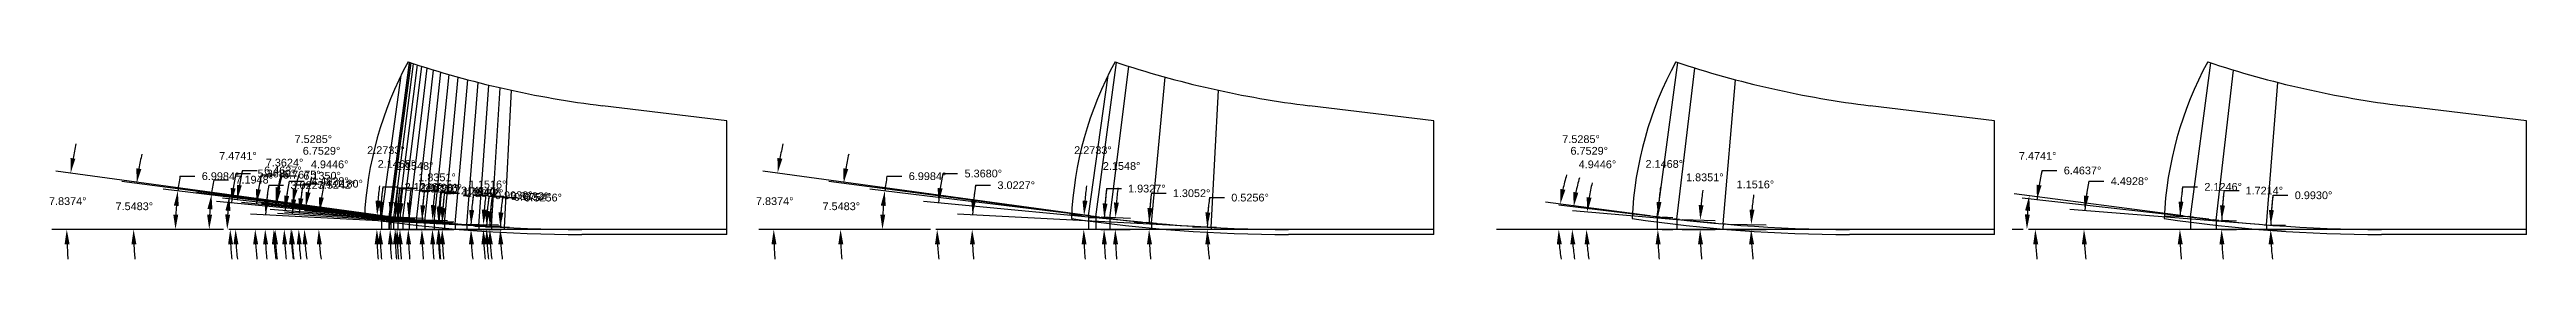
# Model space of a CAD drawing. Header units: inches. Extents: x 113.3 to 164.8, y -27 to 25.4.
# Drawn here: x 120.32 to 150.2, y -22.79 to -20.4 of the extents above; entities that cross this region are included whole.
import ezdxf

# ---------------------------------------------------------------- set-up
doc = ezdxf.new("R2010")
doc.units = ezdxf.units.IN
doc.header["$MEASUREMENT"] = 0
doc.header["$PDMODE"] = 35
doc.layers.get('Defpoints').update_dxf_attribs({"color": 10})
for name, color, linetype, true_color in [('Blade_1', 30, 'Continuous', 0xff7f00), ('Blade_2', 7, 'Continuous', 0xcccc00), ('Blade_3', 7, 'Continuous', 0x00cc00), ('Blade_4', 7, 'Continuous', 0x00cccc), ('Blade_5', 7, 'Continuous', 0x0066cc)]:
    doc.layers.add(name, color=color, linetype=linetype, true_color=true_color)
doc.styles.get("Standard").update_dxf_attribs({"font": 'arial.ttf'})
doc.dimstyles.get("Standard").update_dxf_attribs({"dimtxt": 0.09375, "dimasz": 0.18, "dimexe": 0.18, "dimexo": 0.0625, "dimgap": 0.09, "dimtad": 0, "dimtih": 1, "dimtoh": 1, "dimdec": 4, "dimzin": 0, "dimdsep": 46, "dimtxsty": 'Standard', "dimcen": 0.09, "dimadec": 4, "dimazin": 0, "dimtfac": 1, "dimtdec": 4, "dimtofl": 0, "dimtmove": 0, "dimatfit": 3, "dimfxl": 1, "dimtolj": 1, "dimtzin": 0, "dimarcsym": 0})

msp = doc.modelspace()

# ---------------------------------------------------------------- blocks, each defined once
blk = doc.blocks.new('*D224')
at = {"layer": 'Blade_1', "color": 0, "lineweight": -2, "transparency": 16777216}
for p, q in [((122.965, -21.893), (123.145, -21.893)), ((125.682, -22.396), (122.747, -22.241))]:
    blk.add_line(p, q, dxfattribs=at)
for start, end in [(170.8189, 176.9773), (170.8211, 173.8992), (183.0781, 186.1562)]:
    blk.add_arc((126.273, -22.427), 3.351, start, end, dxfattribs=at)
at = {"layer": 'Blade_1', "color": 0, "transparency": 16777216}
for points in [[(122.971, -22.074), (122.911, -22.069), (122.926, -22.251)], [(122.897, -22.608), (122.957, -22.606), (122.922, -22.427)]]:
    blk.add_solid(points, dxfattribs=at)
at = {"layer": 'Defpoints', "color": 0, "transparency": 16777216}
for p in [(122.922, -22.368), (125.744, -22.399), (125.869, -22.406), (122.483, -22.427), (128.489, -22.427)]:
    blk.add_point(p, dxfattribs=at)
at = {"layer": 'Blade_1', "color": 0, "transparency": 16777216, "insert": (123.454, -21.893), "char_height": 0.09375, "attachment_point": 5}
blk.add_mtext('\\A1;3.0227°', dxfattribs=at)
blk = doc.blocks.new('*D225')
at = {"layer": 'Blade_1', "color": 0, "lineweight": -2, "transparency": 16777216}
for p, q in [((125.785, -22.043), (125.965, -22.043)), ((125.744, -22.402), (125.578, -22.401)), ((125.744, -22.427), (125.578, -22.427))]:
    blk.add_line(p, q, dxfattribs=at)
for start, end in [(171.9173, 179.4744), (171.9214, 175.6979), (183.7765, 187.553)]:
    blk.add_arc((128.489, -22.427), 2.731, start, end, dxfattribs=at)
at = {"layer": 'Blade_1', "color": 0, "transparency": 16777216}
for points in [[(125.796, -22.224), (125.736, -22.221), (125.758, -22.402)], [(125.734, -22.608), (125.794, -22.606), (125.758, -22.427)]]:
    blk.add_solid(points, dxfattribs=at)
at = {"layer": 'Defpoints', "color": 0, "transparency": 16777216}
for p in [(125.807, -22.403), (125.758, -22.419), (125.807, -22.427), (128.489, -22.427)]:
    blk.add_point(p, dxfattribs=at)
at = {"layer": 'Blade_1', "color": 0, "transparency": 16777216, "insert": (126.275, -22.043), "char_height": 0.09375, "attachment_point": 5}
blk.add_mtext('\\A1;0.5256°', dxfattribs=at)
blk = doc.blocks.new('*D230')
at = {"layer": 'Blade_1', "color": 0, "lineweight": -2, "transparency": 16777216}
for p, q in [((125.084, -21.99), (125.264, -21.99)), ((125.022, -22.348), (124.877, -22.345)), ((125.021, -22.427), (124.877, -22.427))]:
    blk.add_line(p, q, dxfattribs=at)
for start, end in [(172.6836, 178.6948), (172.6857, 175.6903), (183.0046, 186.0092)]:
    blk.add_arc((128.489, -22.427), 3.433, start, end, dxfattribs=at)
at = {"layer": 'Blade_1', "color": 0, "transparency": 16777216}
for points in [[(125.096, -22.171), (125.036, -22.168), (125.057, -22.349)], [(125.031, -22.608), (125.091, -22.606), (125.057, -22.427)]]:
    blk.add_solid(points, dxfattribs=at)
at = {"layer": 'Defpoints', "color": 0, "transparency": 16777216}
for p in [(125.057, -22.401), (125.085, -22.35), (125.084, -22.427), (128.489, -22.427)]:
    blk.add_point(p, dxfattribs=at)
at = {"layer": 'Blade_1', "color": 0, "transparency": 16777216, "insert": (125.569, -21.99), "char_height": 0.09375, "attachment_point": 5}
blk.add_mtext('\\A1;1.3052°', dxfattribs=at)
blk = doc.blocks.new('*D231')
at = {"layer": 'Blade_1', "color": 0, "lineweight": -2, "transparency": 16777216}
for p, q in [((122.567, -21.752), (122.747, -21.752)), ((124.96, -22.338), (122.336, -22.091))]:
    blk.add_line(p, q, dxfattribs=at)
for start, end in [(168.581, 174.632), (168.5831, 171.6076), (183.0245, 186.049)]:
    blk.add_arc((125.91, -22.427), 3.41, start, end, dxfattribs=at)
at = {"layer": 'Blade_1', "color": 0, "transparency": 16777216}
for points in [[(122.566, -21.933), (122.507, -21.926), (122.515, -22.108)], [(122.475, -22.608), (122.535, -22.606), (122.5, -22.427)]]:
    blk.add_solid(points, dxfattribs=at)
at = {"layer": 'Defpoints', "color": 0, "transparency": 16777216}
for p in [(122.502, -22.321), (125.023, -22.344), (125.147, -22.356), (122.483, -22.427), (128.489, -22.427)]:
    blk.add_point(p, dxfattribs=at)
at = {"layer": 'Blade_1', "color": 0, "transparency": 16777216, "insert": (123.057, -21.752), "char_height": 0.09375, "attachment_point": 5}
blk.add_mtext('\\A1;5.3680°', dxfattribs=at)
blk = doc.blocks.new('*D234')
at = {"layer": 'Blade_1', "color": 0, "lineweight": -2, "transparency": 16777216}
for p, q in [((121.894, -21.784), (122.074, -21.784)), ((124.46, -22.28), (121.69, -21.94)), ((122.421, -22.427), (121.66, -22.427))]:
    blk.add_line(p, q, dxfattribs=at)
for start, end in [(170.3002, 173.0016), (175.7031, 177.2985)]:
    blk.add_arc((125.658, -22.427), 3.818, start, end, dxfattribs=at)
at = {"layer": 'Blade_1', "color": 0, "transparency": 16777216}
for points in [[(121.821, -22.138), (121.88, -22.144), (121.868, -21.962)], [(121.874, -22.248), (121.814, -22.247), (121.84, -22.427)]]:
    blk.add_solid(points, dxfattribs=at)
at = {"layer": 'Defpoints', "color": 0, "transparency": 16777216}
for p in [(121.843, -22.272), (124.522, -22.288), (124.646, -22.303), (122.483, -22.427), (128.489, -22.427)]:
    blk.add_point(p, dxfattribs=at)
at = {"layer": 'Blade_1', "color": 0, "transparency": 16777216, "insert": (122.384, -21.784), "char_height": 0.09375, "attachment_point": 5}
blk.add_mtext('\\A1;6.9984°', dxfattribs=at)
blk = doc.blocks.new('*D235')
at = {"layer": 'Blade_1', "color": 0, "lineweight": -2, "transparency": 16777216}
for p, q in [((124.544, -21.934), (124.724, -21.934)), ((124.522, -22.293), (124.336, -22.287)), ((124.52, -22.427), (124.333, -22.427))]:
    blk.add_line(p, q, dxfattribs=at)
for start, end in [(172.8778, 178.0673), (172.8792, 175.4732), (182.594, 185.1881)]:
    blk.add_arc((128.489, -22.427), 3.976, start, end, dxfattribs=at)
at = {"layer": 'Blade_1', "color": 0, "transparency": 16777216}
for points in [[(124.556, -22.115), (124.496, -22.112), (124.516, -22.293)], [(124.487, -22.608), (124.547, -22.607), (124.513, -22.427)]]:
    blk.add_solid(points, dxfattribs=at)
at = {"layer": 'Defpoints', "color": 0, "transparency": 16777216}
for p in [(124.514, -22.383), (124.584, -22.295), (124.582, -22.427), (128.489, -22.427)]:
    blk.add_point(p, dxfattribs=at)
at = {"layer": 'Blade_1', "color": 0, "transparency": 16777216, "insert": (125.029, -21.934), "char_height": 0.09375, "attachment_point": 5}
blk.add_mtext('\\A1;1.9327°', dxfattribs=at)
blk = doc.blocks.new('*D238')
at = {"layer": 'Blade_1', "color": 0, "lineweight": -2, "transparency": 16777216}
for p, q in [((124.344, -22.264), (121.193, -21.847)), ((122.421, -22.427), (121.155, -22.427))]:
    blk.add_line(p, q, dxfattribs=at)
for start, end in [(167.584, 170.0179), (182.4339, 184.8677)]:
    blk.add_arc((125.573, -22.427), 4.238, start, end, dxfattribs=at)
at = {"layer": 'Blade_1', "color": 0, "transparency": 16777216}
for points in [[(121.429, -21.697), (121.369, -21.688), (121.372, -21.871)], [(121.309, -22.608), (121.369, -22.607), (121.335, -22.427)]]:
    blk.add_solid(points, dxfattribs=at)
at = {"layer": 'Defpoints', "color": 0, "transparency": 16777216}
for p in [(121.351, -22.056), (124.406, -22.273), (124.426, -22.275), (122.483, -22.427), (128.489, -22.427)]:
    blk.add_point(p, dxfattribs=at)
at = {"layer": 'Blade_1', "color": 0, "transparency": 16777216, "insert": (121.344, -22.148), "char_height": 0.09375, "attachment_point": 5}
blk.add_mtext('\\A1;7.5483°', dxfattribs=at)
blk = doc.blocks.new('*D239')
at = {"layer": 'Blade_1', "color": 0, "lineweight": -2, "transparency": 16777216}
for p, q in [((124.478, -22.276), (124.831, -22.29)), ((124.476, -22.427), (124.828, -22.427))]:
    blk.add_line(p, q, dxfattribs=at)
for start, end in [(172.4749, 175.16), (182.6851, 185.3703)]:
    blk.add_arc((128.489, -22.427), 3.841, start, end, dxfattribs=at)
at = {"layer": 'Blade_1', "color": 0, "transparency": 16777216}
for points in [[(124.692, -22.105), (124.632, -22.101), (124.651, -22.283)], [(124.622, -22.608), (124.682, -22.607), (124.648, -22.427)]]:
    blk.add_solid(points, dxfattribs=at)
at = {"layer": 'Defpoints', "color": 0, "transparency": 16777216}
for p in [(124.416, -22.274), (124.649, -22.379), (124.413, -22.427), (128.489, -22.427)]:
    blk.add_point(p, dxfattribs=at)
at = {"layer": 'Blade_1', "color": 0, "transparency": 16777216, "insert": (124.725, -21.661), "char_height": 0.09375, "attachment_point": 5}
blk.add_mtext('\\A1;2.1548°', dxfattribs=at)
blk = doc.blocks.new('*D242')
at = {"layer": 'Blade_1', "color": 0, "lineweight": -2, "transparency": 16777216}
for p, q in [((124.256, -22.252), (120.398, -21.721)), ((122.421, -22.427), (120.349, -22.427))]:
    blk.add_line(p, q, dxfattribs=at)
for start, end in [(168.0358, 170.0992), (182.0634, 184.1268)]:
    blk.add_arc((125.528, -22.427), 4.998, start, end, dxfattribs=at)
at = {"layer": 'Blade_1', "color": 0, "transparency": 16777216}
for points in [[(120.633, -21.572), (120.574, -21.563), (120.576, -21.746)], [(120.503, -22.608), (120.563, -22.607), (120.529, -22.427)]]:
    blk.add_solid(points, dxfattribs=at)
at = {"layer": 'Defpoints', "color": 0, "transparency": 16777216}
for p in [(120.55, -21.972), (124.318, -22.261), (124.337, -22.263), (122.483, -22.427), (128.489, -22.427)]:
    blk.add_point(p, dxfattribs=at)
at = {"layer": 'Blade_1', "color": 0, "transparency": 16777216, "insert": (120.541, -22.086), "char_height": 0.09375, "attachment_point": 5}
blk.add_mtext('\\A1;7.8374°', dxfattribs=at)
blk = doc.blocks.new('*D243')
at = {"layer": 'Blade_1', "color": 0, "lineweight": -2, "transparency": 16777216}
for p, q in [((124.265, -22.26), (124.092, -22.253)), ((124.262, -22.427), (124.089, -22.427))]:
    blk.add_line(p, q, dxfattribs=at)
for start, end in [(172.8393, 175.283), (182.4437, 184.8874)]:
    blk.add_arc((128.489, -22.427), 4.221, start, end, dxfattribs=at)
at = {"layer": 'Blade_1', "color": 0, "transparency": 16777216}
for points in [[(124.313, -22.082), (124.253, -22.078), (124.272, -22.26)], [(124.243, -22.608), (124.303, -22.607), (124.269, -22.427)]]:
    blk.add_solid(points, dxfattribs=at)
at = {"layer": 'Defpoints', "color": 0, "transparency": 16777216}
for p in [(124.269, -22.371), (124.328, -22.262), (124.324, -22.427), (128.489, -22.427)]:
    blk.add_point(p, dxfattribs=at)
at = {"layer": 'Blade_1', "color": 0, "transparency": 16777216, "insert": (124.379, -21.469), "char_height": 0.09375, "attachment_point": 5}
blk.add_mtext('\\A1;2.2733°', dxfattribs=at)
blk = doc.blocks.new('*D280')
at = {"layer": 'Blade_2', "color": 0, "lineweight": -2, "transparency": 16777216}
for p, q in [((125.277, -22.363), (125.735, -22.372)), ((125.277, -22.427), (125.734, -22.427))]:
    blk.add_line(p, q, dxfattribs=at)
for start, end in [(171.8202, 175.3343), (183.5141, 187.0282)]:
    blk.add_arc((128.489, -22.427), 2.935, start, end, dxfattribs=at)
at = {"layer": 'Blade_2', "color": 0, "transparency": 16777216}
for points in [[(125.594, -22.19), (125.534, -22.187), (125.555, -22.368)], [(125.53, -22.608), (125.59, -22.606), (125.554, -22.427)]]:
    blk.add_solid(points, dxfattribs=at)
at = {"layer": 'Defpoints', "color": 0, "transparency": 16777216}
for p in [(125.215, -22.361), (125.214, -22.427), (125.554, -22.408), (128.489, -22.427)]:
    blk.add_point(p, dxfattribs=at)
at = {"layer": 'Blade_2', "color": 0, "transparency": 16777216, "insert": (125.605, -21.884), "char_height": 0.09375, "attachment_point": 5}
blk.add_mtext('\\A1;1.1516°', dxfattribs=at)
blk = doc.blocks.new('*D281')
at = {"layer": 'Blade_2', "color": 0, "lineweight": -2, "transparency": 16777216}
for p, q in [((124.722, -22.307), (125.12, -22.319)), ((124.72, -22.427), (125.119, -22.427))]:
    blk.add_line(p, q, dxfattribs=at)
for start, end in [(172.3555, 175.2602), (182.9047, 185.8094)]:
    blk.add_arc((128.489, -22.427), 3.551, start, end, dxfattribs=at)
at = {"layer": 'Blade_2', "color": 0, "transparency": 16777216}
for points in [[(124.981, -22.136), (124.921, -22.132), (124.94, -22.314)], [(124.913, -22.608), (124.973, -22.606), (124.939, -22.427)]]:
    blk.add_solid(points, dxfattribs=at)
at = {"layer": 'Defpoints', "color": 0, "transparency": 16777216}
for p in [(124.66, -22.305), (124.939, -22.389), (124.658, -22.427), (128.489, -22.427)]:
    blk.add_point(p, dxfattribs=at)
at = {"layer": 'Blade_2', "color": 0, "transparency": 16777216, "insert": (124.995, -21.798), "char_height": 0.09375, "attachment_point": 5}
blk.add_mtext('\\A1;1.8351°', dxfattribs=at)
blk = doc.blocks.new('*D282')
at = {"layer": 'Blade_2', "color": 0, "lineweight": -2, "transparency": 16777216}
for p, q in [((124.484, -22.277), (124.611, -22.282)), ((124.482, -22.427), (124.609, -22.427))]:
    blk.add_line(p, q, dxfattribs=at)
for start, end in [(172.7734, 175.3133), (182.5399, 185.0798)]:
    blk.add_arc((128.489, -22.427), 4.061, start, end, dxfattribs=at)
at = {"layer": 'Blade_2', "color": 0, "transparency": 16777216}
for points in [[(124.472, -22.097), (124.412, -22.094), (124.431, -22.275)], [(124.403, -22.608), (124.463, -22.607), (124.429, -22.427)]]:
    blk.add_solid(points, dxfattribs=at)
at = {"layer": 'Defpoints', "color": 0, "transparency": 16777216}
for p in [(124.422, -22.275), (124.429, -22.377), (124.419, -22.427), (128.489, -22.427)]:
    blk.add_point(p, dxfattribs=at)
at = {"layer": 'Blade_2', "color": 0, "transparency": 16777216, "insert": (124.506, -21.636), "char_height": 0.09375, "attachment_point": 5}
blk.add_mtext('\\A1;2.1468°', dxfattribs=at)
blk = doc.blocks.new('*D283')
at = {"layer": 'Blade_2', "color": 0, "lineweight": -2, "transparency": 16777216}
blk.add_line((125.123, -22.353), (123.398, -22.204), dxfattribs=at)
for start, end in [(166.4847, 170.7701), (184.2853, 188.5706)]:
    blk.add_arc((125.976, -22.427), 2.407, start, end, dxfattribs=at)
at = {"layer": 'Blade_2', "color": 0, "transparency": 16777216}
for points in [[(123.629, -22.045), (123.57, -22.037), (123.577, -22.22)], [(123.545, -22.608), (123.605, -22.606), (123.569, -22.427)]]:
    blk.add_solid(points, dxfattribs=at)
at = {"layer": 'Defpoints', "color": 0, "transparency": 16777216}
for p in [(123.57, -22.358), (125.185, -22.359), (125.245, -22.364), (122.483, -22.427), (128.489, -22.427)]:
    blk.add_point(p, dxfattribs=at)
at = {"layer": 'Blade_2', "color": 0, "transparency": 16777216, "insert": (123.7, -21.641), "char_height": 0.09375, "attachment_point": 5}
blk.add_mtext('\\A1;4.9446°', dxfattribs=at)
blk = doc.blocks.new('*D284')
at = {"layer": 'Blade_2', "color": 0, "lineweight": -2, "transparency": 16777216}
blk.add_line((124.568, -22.294), (123.233, -22.136), dxfattribs=at)
for start, end in [(164.2769, 168.762), (184.4851, 188.9701)]:
    blk.add_arc((125.696, -22.427), 2.3, start, end, dxfattribs=at)
at = {"layer": 'Blade_2', "color": 0, "transparency": 16777216}
for points in [[(123.47, -21.984), (123.41, -21.974), (123.412, -22.157)], [(123.373, -22.608), (123.433, -22.606), (123.396, -22.427)]]:
    blk.add_solid(points, dxfattribs=at)
at = {"layer": 'Defpoints', "color": 0, "transparency": 16777216}
for p in [(123.398, -22.337), (124.63, -22.301), (124.689, -22.308), (122.483, -22.427), (128.489, -22.427)]:
    blk.add_point(p, dxfattribs=at)
at = {"layer": 'Blade_2', "color": 0, "transparency": 16777216, "insert": (123.602, -21.477), "char_height": 0.09375, "attachment_point": 5}
blk.add_mtext('\\A1;6.7529°', dxfattribs=at)
blk = doc.blocks.new('*D285')
at = {"layer": 'Blade_2', "color": 0, "lineweight": -2, "transparency": 16777216}
blk.add_line((124.33, -22.263), (123.075, -22.097), dxfattribs=at)
for start, end in [(163.6643, 168.0679), (184.4036, 188.8072)]:
    blk.add_arc((125.576, -22.427), 2.343, start, end, dxfattribs=at)
at = {"layer": 'Blade_2', "color": 0, "transparency": 16777216}
for points in [[(123.313, -21.948), (123.254, -21.938), (123.253, -22.12)], [(123.21, -22.608), (123.27, -22.606), (123.233, -22.427)]]:
    blk.add_solid(points, dxfattribs=at)
at = {"layer": 'Defpoints', "color": 0, "transparency": 16777216}
for p in [(123.235, -22.325), (124.392, -22.271), (124.452, -22.279), (122.483, -22.427), (128.489, -22.427)]:
    blk.add_point(p, dxfattribs=at)
at = {"layer": 'Blade_2', "color": 0, "transparency": 16777216, "insert": (123.503, -21.336), "char_height": 0.09375, "attachment_point": 5}
blk.add_mtext('\\A1;7.5285°', dxfattribs=at)
blk = doc.blocks.new('*D286')
at = {"layer": 'Blade_3', "color": 0, "lineweight": -2, "transparency": 16777216}
for p, q in [((125.432, -22.015), (125.612, -22.015)), ((125.416, -22.374), (125.585, -22.377)), ((125.416, -22.427), (125.584, -22.427))]:
    blk.add_line(p, q, dxfattribs=at)
for start, end in [(172.3172, 179.007), (172.32, 175.6635), (183.3435, 186.6869)]:
    blk.add_arc((128.489, -22.427), 3.085, start, end, dxfattribs=at)
at = {"layer": 'Blade_3', "color": 0, "transparency": 16777216}
for points in [[(125.443, -22.195), (125.383, -22.193), (125.405, -22.374)], [(125.38, -22.608), (125.44, -22.606), (125.404, -22.427)]]:
    blk.add_solid(points, dxfattribs=at)
at = {"layer": 'Defpoints', "color": 0, "transparency": 16777216}
for p in [(125.354, -22.373), (125.353, -22.427), (125.404, -22.409), (128.489, -22.427)]:
    blk.add_point(p, dxfattribs=at)
at = {"layer": 'Blade_3', "color": 0, "transparency": 16777216, "insert": (125.921, -22.015), "char_height": 0.09375, "attachment_point": 5}
blk.add_mtext('\\A1;0.9930°', dxfattribs=at)
blk = doc.blocks.new('*D287')
at = {"layer": 'Blade_3', "color": 0, "lineweight": -2, "transparency": 16777216}
for p, q in [((124.842, -21.958), (125.022, -21.958)), ((124.811, -22.317), (124.994, -22.322)), ((124.809, -22.427), (124.992, -22.427))]:
    blk.add_line(p, q, dxfattribs=at)
for start, end in [(172.6674, 178.2786), (172.6691, 175.4738), (182.8048, 185.6095)]:
    blk.add_arc((128.489, -22.427), 3.677, start, end, dxfattribs=at)
at = {"layer": 'Blade_3', "color": 0, "transparency": 16777216}
for points in [[(124.853, -22.139), (124.794, -22.135), (124.814, -22.317)], [(124.786, -22.608), (124.846, -22.606), (124.812, -22.427)]]:
    blk.add_solid(points, dxfattribs=at)
at = {"layer": 'Defpoints', "color": 0, "transparency": 16777216}
for p in [(124.748, -22.315), (124.812, -22.39), (124.747, -22.427), (128.489, -22.427)]:
    blk.add_point(p, dxfattribs=at)
at = {"layer": 'Blade_3', "color": 0, "transparency": 16777216, "insert": (125.327, -21.958), "char_height": 0.09375, "attachment_point": 5}
blk.add_mtext('\\A1;1.7214°', dxfattribs=at)
blk = doc.blocks.new('*D288')
at = {"layer": 'Blade_3', "color": 0, "lineweight": -2, "transparency": 16777216}
for p, q in [((124.341, -21.913), (124.521, -21.913)), ((124.376, -22.275), (124.132, -22.266)), ((124.373, -22.427), (124.129, -22.427))]:
    blk.add_line(p, q, dxfattribs=at)
for start, end in [(172.9392, 177.8754), (172.9404, 175.4079), (182.4675, 184.935)]:
    blk.add_arc((128.489, -22.427), 4.18, start, end, dxfattribs=at)
at = {"layer": 'Blade_3', "color": 0, "transparency": 16777216}
for points in [[(124.353, -22.094), (124.293, -22.091), (124.312, -22.272)], [(124.283, -22.608), (124.343, -22.607), (124.309, -22.427)]]:
    blk.add_solid(points, dxfattribs=at)
at = {"layer": 'Defpoints', "color": 0, "transparency": 16777216}
for p in [(124.31, -22.376), (124.439, -22.277), (124.436, -22.427), (128.489, -22.427)]:
    blk.add_point(p, dxfattribs=at)
at = {"layer": 'Blade_3', "color": 0, "transparency": 16777216, "insert": (124.831, -21.913), "char_height": 0.09375, "attachment_point": 5}
blk.add_mtext('\\A1;2.1246°', dxfattribs=at)
blk = doc.blocks.new('*D289')
at = {"layer": 'Blade_3', "color": 0, "lineweight": -2, "transparency": 16777216}
for p, q in [((123.212, -21.844), (123.392, -21.844)), ((125.262, -22.366), (122.982, -22.187))]:
    blk.add_line(p, q, dxfattribs=at)
for start, end in [(168.3739, 175.5072), (168.3773, 171.9423), (183.565, 187.1299)]:
    blk.add_arc((126.046, -22.427), 2.893, start, end, dxfattribs=at)
at = {"layer": 'Blade_3', "color": 0, "transparency": 16777216}
for points in [[(123.211, -22.025), (123.151, -22.018), (123.161, -22.201)], [(123.128, -22.608), (123.188, -22.606), (123.152, -22.427)]]:
    blk.add_solid(points, dxfattribs=at)
at = {"layer": 'Defpoints', "color": 0, "transparency": 16777216}
for p in [(123.153, -22.352), (125.324, -22.371), (125.384, -22.375), (122.483, -22.427), (128.489, -22.427)]:
    blk.add_point(p, dxfattribs=at)
at = {"layer": 'Blade_3', "color": 0, "transparency": 16777216, "insert": (123.703, -21.844), "char_height": 0.09375, "attachment_point": 5}
blk.add_mtext('\\A1;4.4928°', dxfattribs=at)
blk = doc.blocks.new('*D290')
at = {"layer": 'Blade_3', "color": 0, "lineweight": -2, "transparency": 16777216}
for p, q in [((122.646, -21.715), (122.826, -21.715)), ((124.656, -22.304), (122.407, -22.05))]:
    blk.add_line(p, q, dxfattribs=at)
for start, end in [(167.0372, 173.5363), (167.0398, 170.288), (183.2482, 186.4965)]:
    blk.add_arc((125.741, -22.427), 3.175, start, end, dxfattribs=at)
at = {"layer": 'Blade_3', "color": 0, "transparency": 16777216}
for points in [[(122.64, -21.896), (122.581, -21.887), (122.585, -22.07)], [(122.54, -22.608), (122.6, -22.606), (122.565, -22.427)]]:
    blk.add_solid(points, dxfattribs=at)
at = {"layer": 'Defpoints', "color": 0, "transparency": 16777216}
for p in [(122.567, -22.308), (124.718, -22.311), (124.778, -22.318), (122.483, -22.427), (128.489, -22.427)]:
    blk.add_point(p, dxfattribs=at)
at = {"layer": 'Blade_3', "color": 0, "transparency": 16777216, "insert": (123.136, -21.715), "char_height": 0.09375, "attachment_point": 5}
blk.add_mtext('\\A1;6.4637°', dxfattribs=at)
blk = doc.blocks.new('*D291')
at = {"layer": 'Blade_3', "color": 0, "lineweight": -2, "transparency": 16777216}
for p, q in [((124.347, -22.265), (122.312, -21.998)), ((122.421, -22.427), (122.284, -22.427))]:
    blk.add_line(p, q, dxfattribs=at)
blk.add_arc((125.584, -22.427), 3.12, 175.8322, 176.6937, dxfattribs=at)
at = {"layer": 'Blade_3', "color": 0, "transparency": 16777216}
for points in [[(122.443, -22.198), (122.503, -22.204), (122.491, -22.021)], [(122.5, -22.248), (122.44, -22.246), (122.464, -22.427)]]:
    blk.add_solid(points, dxfattribs=at)
at = {"layer": 'Defpoints', "color": 0, "transparency": 16777216}
for p in [(122.467, -22.292), (124.409, -22.273), (124.468, -22.281), (122.483, -22.427), (128.489, -22.427)]:
    blk.add_point(p, dxfattribs=at)
at = {"layer": 'Blade_3', "color": 0, "transparency": 16777216, "insert": (122.594, -21.538), "char_height": 0.09375, "attachment_point": 5}
blk.add_mtext('\\A1;7.4741°', dxfattribs=at)
blk = doc.blocks.new('*D292')
at = {"layer": 'Blade_4', "color": 0, "lineweight": -2, "transparency": 16777216}
for p, q in [((123.382, -21.875), (123.562, -21.875)), ((125.408, -22.377), (123.155, -22.219))]:
    blk.add_line(p, q, dxfattribs=at)
for start, end in [(168.5885, 175.982), (168.5923, 172.2872), (183.6948, 187.3897)]:
    blk.add_arc((126.119, -22.427), 2.792, start, end, dxfattribs=at)
at = {"layer": 'Blade_4', "color": 0, "transparency": 16777216}
for points in [[(123.382, -22.056), (123.323, -22.05), (123.334, -22.232)], [(123.303, -22.608), (123.363, -22.606), (123.327, -22.427)]]:
    blk.add_solid(points, dxfattribs=at)
at = {"layer": 'Defpoints', "color": 0, "transparency": 16777216}
for p in [(123.328, -22.362), (125.47, -22.382), (125.53, -22.386), (122.483, -22.427), (128.489, -22.427)]:
    blk.add_point(p, dxfattribs=at)
at = {"layer": 'Blade_4', "color": 0, "transparency": 16777216, "insert": (123.874, -21.875), "char_height": 0.09375, "attachment_point": 5}
blk.add_mtext('\\A1;4.0180°', dxfattribs=at)
blk = doc.blocks.new('*D293')
at = {"layer": 'Blade_4', "color": 0, "lineweight": -2, "transparency": 16777216}
for p, q in [((123.119, -21.779), (123.299, -21.779)), ((124.757, -22.316), (122.878, -22.114))]:
    blk.add_line(p, q, dxfattribs=at)
for start, end in [(166.3591, 173.865), (166.3632, 170.1141), (183.7509, 187.5018)]:
    blk.add_arc((125.792, -22.427), 2.75, start, end, dxfattribs=at)
at = {"layer": 'Blade_4', "color": 0, "transparency": 16777216}
for points in [[(123.112, -21.959), (123.053, -21.951), (123.057, -22.133)], [(123.017, -22.608), (123.077, -22.606), (123.042, -22.427)]]:
    blk.add_solid(points, dxfattribs=at)
at = {"layer": 'Defpoints', "color": 0, "transparency": 16777216}
for p in [(123.043, -22.329), (124.819, -22.323), (124.879, -22.329), (122.483, -22.427), (128.489, -22.427)]:
    blk.add_point(p, dxfattribs=at)
at = {"layer": 'Blade_4', "color": 0, "transparency": 16777216, "insert": (123.609, -21.779), "char_height": 0.09375, "attachment_point": 5}
blk.add_mtext('\\A1;6.1350°', dxfattribs=at)
blk = doc.blocks.new('*D294')
at = {"layer": 'Blade_4', "color": 0, "lineweight": -2, "transparency": 16777216}
blk.add_line((124.381, -22.27), (122.869, -22.074), dxfattribs=at)
for start, end in [(164.6258, 168.6317), (184.0059, 188.0118)]:
    blk.add_arc((125.601, -22.427), 2.575, start, end, dxfattribs=at)
at = {"layer": 'Blade_4', "color": 0, "transparency": 16777216}
for points in [[(123.107, -21.925), (123.047, -21.915), (123.048, -22.097)], [(123.003, -22.608), (123.063, -22.606), (123.026, -22.427)]]:
    blk.add_solid(points, dxfattribs=at)
at = {"layer": 'Defpoints', "color": 0, "transparency": 16777216}
for p in [(123.029, -22.317), (124.443, -22.278), (124.503, -22.285), (122.483, -22.427), (128.489, -22.427)]:
    blk.add_point(p, dxfattribs=at)
at = {"layer": 'Blade_4', "color": 0, "transparency": 16777216, "insert": (123.156, -21.62), "char_height": 0.09375, "attachment_point": 5}
blk.add_mtext('\\A1;7.3624°', dxfattribs=at)
blk = doc.blocks.new('*D295')
at = {"layer": 'Blade_4', "color": 0, "lineweight": -2, "transparency": 16777216}
for p, q in [((125.621, -22.026), (125.801, -22.026)), ((125.563, -22.385), (125.773, -22.388)), ((125.562, -22.427), (125.773, -22.427))]:
    blk.add_line(p, q, dxfattribs=at)
for start, end in [(172.0409, 179.1668), (172.0444, 175.6056), (183.5612, 187.1224)]:
    blk.add_arc((128.489, -22.427), 2.896, start, end, dxfattribs=at)
at = {"layer": 'Blade_4', "color": 0, "transparency": 16777216}
for points in [[(125.631, -22.207), (125.572, -22.204), (125.593, -22.385)], [(125.569, -22.608), (125.629, -22.606), (125.593, -22.427)]]:
    blk.add_solid(points, dxfattribs=at)
at = {"layer": 'Defpoints', "color": 0, "transparency": 16777216}
for p in [(125.5, -22.384), (125.5, -22.427), (125.593, -22.413), (128.489, -22.427)]:
    blk.add_point(p, dxfattribs=at)
at = {"layer": 'Blade_4', "color": 0, "transparency": 16777216, "insert": (126.11, -22.026), "char_height": 0.09375, "attachment_point": 5}
blk.add_mtext('\\A1;0.8332°', dxfattribs=at)
blk = doc.blocks.new('*D296')
at = {"layer": 'Blade_4', "color": 0, "lineweight": -2, "transparency": 16777216}
for p, q in [((125.048, -21.972), (125.228, -21.972)), ((124.912, -22.328), (125.199, -22.336)), ((124.91, -22.427), (125.198, -22.427))]:
    blk.add_line(p, q, dxfattribs=at)
for start, end in [(172.4614, 178.406), (172.4634, 175.4347), (182.9713, 185.9426)]:
    blk.add_arc((128.489, -22.427), 3.471, start, end, dxfattribs=at)
at = {"layer": 'Blade_4', "color": 0, "transparency": 16777216}
for points in [[(125.059, -22.153), (124.999, -22.149), (125.019, -22.331)], [(124.993, -22.608), (125.053, -22.606), (125.018, -22.427)]]:
    blk.add_solid(points, dxfattribs=at)
at = {"layer": 'Defpoints', "color": 0, "transparency": 16777216}
for p in [(124.849, -22.326), (125.018, -22.395), (124.848, -22.427), (128.489, -22.427)]:
    blk.add_point(p, dxfattribs=at)
at = {"layer": 'Blade_4', "color": 0, "transparency": 16777216, "insert": (125.533, -21.972), "char_height": 0.09375, "attachment_point": 5}
blk.add_mtext('\\A1;1.5940°', dxfattribs=at)
blk = doc.blocks.new('*D297')
at = {"layer": 'Blade_4', "color": 0, "lineweight": -2, "transparency": 16777216}
for p, q in [((124.521, -21.923), (124.701, -21.923)), ((124.535, -22.284), (124.672, -22.289)), ((124.533, -22.427), (124.67, -22.427))]:
    blk.add_line(p, q, dxfattribs=at)
for start, end in [(172.7622, 177.9207), (172.7635, 175.3421), (182.5786, 185.1572)]:
    blk.add_arc((128.489, -22.427), 4, start, end, dxfattribs=at)
at = {"layer": 'Blade_4', "color": 0, "transparency": 16777216}
for points in [[(124.533, -22.104), (124.473, -22.101), (124.492, -22.282)], [(124.464, -22.608), (124.524, -22.607), (124.49, -22.427)]]:
    blk.add_solid(points, dxfattribs=at)
at = {"layer": 'Defpoints', "color": 0, "transparency": 16777216}
for p in [(124.473, -22.281), (124.49, -22.379), (124.47, -22.427), (128.489, -22.427)]:
    blk.add_point(p, dxfattribs=at)
at = {"layer": 'Blade_4', "color": 0, "transparency": 16777216, "insert": (125.012, -21.923), "char_height": 0.09375, "attachment_point": 5}
blk.add_mtext('\\A1;2.0793°', dxfattribs=at)
blk = doc.blocks.new('*D298')
at = {"layer": 'Blade_5', "color": 0, "lineweight": -2, "transparency": 16777216}
for p, q in [((123.294, -21.889), (123.474, -21.889)), ((125.56, -22.388), (123.07, -22.235))]:
    blk.add_line(p, q, dxfattribs=at)
for start, end in [(169.4815, 176.4758), (169.4848, 172.9803), (183.4955, 186.991)]:
    blk.add_arc((126.195, -22.427), 2.951, start, end, dxfattribs=at)
at = {"layer": 'Blade_5', "color": 0, "transparency": 16777216}
for points in [[(123.296, -22.069), (123.237, -22.064), (123.25, -22.246)], [(123.22, -22.608), (123.28, -22.606), (123.244, -22.427)]]:
    blk.add_solid(points, dxfattribs=at)
at = {"layer": 'Defpoints', "color": 0, "transparency": 16777216}
for p in [(123.245, -22.367), (125.622, -22.392), (125.682, -22.396), (122.483, -22.427), (128.489, -22.427)]:
    blk.add_point(p, dxfattribs=at)
at = {"layer": 'Blade_5', "color": 0, "transparency": 16777216, "insert": (123.783, -21.889), "char_height": 0.09375, "attachment_point": 5}
blk.add_mtext('\\A1;3.5242°', dxfattribs=at)
blk = doc.blocks.new('*D299')
at = {"layer": 'Blade_5', "color": 0, "lineweight": -2, "transparency": 16777216}
for p, q in [((122.875, -21.766), (123.055, -21.766)), ((124.87, -22.328), (122.638, -22.103))]:
    blk.add_line(p, q, dxfattribs=at)
for start, end in [(167.4579, 174.2325), (167.4608, 170.8466), (183.3858, 186.7716)]:
    blk.add_arc((125.848, -22.427), 3.046, start, end, dxfattribs=at)
at = {"layer": 'Blade_5', "color": 0, "transparency": 16777216}
for points in [[(122.871, -21.947), (122.811, -21.939), (122.817, -22.121)], [(122.777, -22.608), (122.837, -22.606), (122.802, -22.427)]]:
    blk.add_solid(points, dxfattribs=at)
at = {"layer": 'Defpoints', "color": 0, "transparency": 16777216}
for p in [(122.804, -22.325), (124.932, -22.335), (124.992, -22.341), (122.483, -22.427), (128.489, -22.427)]:
    blk.add_point(p, dxfattribs=at)
at = {"layer": 'Blade_5', "color": 0, "transparency": 16777216, "insert": (123.364, -21.766), "char_height": 0.09375, "attachment_point": 5}
blk.add_mtext('\\A1;5.7675°', dxfattribs=at)
blk = doc.blocks.new('*D300')
at = {"layer": 'Blade_5', "color": 0, "lineweight": -2, "transparency": 16777216}
for p, q in [((124.432, -22.276), (122.095, -21.981)), ((122.301, -21.826), (122.481, -21.826)), ((122.421, -22.427), (122.067, -22.427))]:
    blk.add_line(p, q, dxfattribs=at)
for start, end in [(169.7536, 172.8052), (175.8567, 176.9484)]:
    blk.add_arc((125.627, -22.427), 3.38, start, end, dxfattribs=at)
at = {"layer": 'Blade_5', "color": 0, "transparency": 16777216}
for points in [[(122.226, -22.18), (122.286, -22.186), (122.274, -22.004)], [(122.282, -22.248), (122.222, -22.247), (122.247, -22.427)]]:
    blk.add_solid(points, dxfattribs=at)
at = {"layer": 'Defpoints', "color": 0, "transparency": 16777216}
for p in [(122.25, -22.286), (124.494, -22.284), (124.554, -22.292), (122.483, -22.427), (128.489, -22.427)]:
    blk.add_point(p, dxfattribs=at)
at = {"layer": 'Blade_5', "color": 0, "transparency": 16777216, "insert": (122.79, -21.826), "char_height": 0.09375, "attachment_point": 5}
blk.add_mtext('\\A1;7.1948°', dxfattribs=at)
blk = doc.blocks.new('*D301')
at = {"layer": 'Blade_5', "color": 0, "lineweight": -2, "transparency": 16777216}
for p, q in [((125.659, -22.035), (125.839, -22.035)), ((125.59, -22.393), (125.452, -22.391)), ((125.589, -22.427), (125.452, -22.427))]:
    blk.add_line(p, q, dxfattribs=at)
for start, end in [(172.101, 179.3246), (172.1046, 175.7146), (183.61, 187.22)]:
    blk.add_arc((128.489, -22.427), 2.857, start, end, dxfattribs=at)
at = {"layer": 'Blade_5', "color": 0, "transparency": 16777216}
for points in [[(125.67, -22.215), (125.61, -22.212), (125.632, -22.394)], [(125.608, -22.608), (125.668, -22.606), (125.632, -22.427)]]:
    blk.add_solid(points, dxfattribs=at)
at = {"layer": 'Defpoints', "color": 0, "transparency": 16777216}
for p in [(125.652, -22.394), (125.632, -22.416), (125.652, -22.427), (128.489, -22.427)]:
    blk.add_point(p, dxfattribs=at)
at = {"layer": 'Blade_5', "color": 0, "transparency": 16777216, "insert": (126.149, -22.035), "char_height": 0.09375, "attachment_point": 5}
blk.add_mtext('\\A1;0.6754°', dxfattribs=at)
blk = doc.blocks.new('*D302')
at = {"layer": 'Blade_5', "color": 0, "lineweight": -2, "transparency": 16777216}
for p, q in [((125.038, -21.98), (125.218, -21.98)), ((125.024, -22.339), (125.191, -22.344)), ((125.023, -22.427), (125.19, -22.427))]:
    blk.add_line(p, q, dxfattribs=at)
for start, end in [(172.6159, 178.546), (172.6179, 175.5819), (182.964, 185.9281)]:
    blk.add_arc((128.489, -22.427), 3.48, start, end, dxfattribs=at)
at = {"layer": 'Blade_5', "color": 0, "transparency": 16777216}
for points in [[(125.05, -22.161), (124.99, -22.158), (125.011, -22.339)], [(124.984, -22.608), (125.044, -22.606), (125.01, -22.427)]]:
    blk.add_solid(points, dxfattribs=at)
at = {"layer": 'Defpoints', "color": 0, "transparency": 16777216}
for p in [(124.962, -22.338), (125.01, -22.398), (124.961, -22.427), (128.489, -22.427)]:
    blk.add_point(p, dxfattribs=at)
at = {"layer": 'Blade_5', "color": 0, "transparency": 16777216, "insert": (125.523, -21.98), "char_height": 0.09375, "attachment_point": 5}
blk.add_mtext('\\A1;1.4540°', dxfattribs=at)
blk = doc.blocks.new('*D303')
at = {"layer": 'Blade_5', "color": 0, "lineweight": -2, "transparency": 16777216}
for p, q in [((124.579, -21.93), (124.759, -21.93)), ((124.587, -22.29), (124.729, -22.295)), ((124.584, -22.427), (124.727, -22.427))]:
    blk.add_line(p, q, dxfattribs=at)
for start, end in [(172.7546, 177.9884), (172.756, 175.3722), (182.6162, 185.2324)]:
    blk.add_arc((128.489, -22.427), 3.942, start, end, dxfattribs=at)
at = {"layer": 'Blade_5', "color": 0, "transparency": 16777216}
for points in [[(124.59, -22.111), (124.53, -22.107), (124.549, -22.289)], [(124.521, -22.608), (124.581, -22.607), (124.547, -22.427)]]:
    blk.add_solid(points, dxfattribs=at)
at = {"layer": 'Defpoints', "color": 0, "transparency": 16777216}
for p in [(124.524, -22.288), (124.547, -22.381), (124.522, -22.427), (128.489, -22.427)]:
    blk.add_point(p, dxfattribs=at)
at = {"layer": 'Blade_5', "color": 0, "transparency": 16777216, "insert": (125.069, -21.93), "char_height": 0.09375, "attachment_point": 5}
blk.add_mtext('\\A1;2.0116°', dxfattribs=at)
blk = doc.blocks.new('*D352')
at = {"layer": 'Blade_1', "color": 0, "lineweight": -2, "transparency": 16777216}
for p, q in [((131.491, -21.893), (131.671, -21.893)), ((134.209, -22.396), (131.273, -22.241))]:
    blk.add_line(p, q, dxfattribs=at)
for start, end in [(170.8189, 176.9773), (170.8211, 173.8992), (183.0781, 186.1562)]:
    blk.add_arc((134.799, -22.427), 3.351, start, end, dxfattribs=at)
at = {"layer": 'Blade_1', "color": 0, "transparency": 16777216}
for points in [[(131.497, -22.074), (131.438, -22.069), (131.453, -22.251)], [(131.423, -22.608), (131.483, -22.606), (131.449, -22.427)]]:
    blk.add_solid(points, dxfattribs=at)
at = {"layer": 'Defpoints', "color": 0, "transparency": 16777216}
for p in [(131.449, -22.368), (134.271, -22.399), (134.396, -22.406), (131.01, -22.427), (137.016, -22.427)]:
    blk.add_point(p, dxfattribs=at)
at = {"layer": 'Blade_1', "color": 0, "transparency": 16777216, "insert": (131.981, -21.893), "char_height": 0.09375, "attachment_point": 5}
blk.add_mtext('\\A1;3.0227°', dxfattribs=at)
blk = doc.blocks.new('*D353')
at = {"layer": 'Blade_1', "color": 0, "lineweight": -2, "transparency": 16777216}
for p, q in [((134.312, -22.043), (134.492, -22.043)), ((134.271, -22.402), (134.105, -22.401)), ((134.271, -22.427), (134.105, -22.427))]:
    blk.add_line(p, q, dxfattribs=at)
for start, end in [(171.9173, 179.4744), (171.9214, 175.6979), (183.7765, 187.553)]:
    blk.add_arc((137.016, -22.427), 2.731, start, end, dxfattribs=at)
at = {"layer": 'Blade_1', "color": 0, "transparency": 16777216}
for points in [[(134.322, -22.224), (134.262, -22.221), (134.285, -22.402)], [(134.261, -22.608), (134.321, -22.606), (134.285, -22.427)]]:
    blk.add_solid(points, dxfattribs=at)
at = {"layer": 'Defpoints', "color": 0, "transparency": 16777216}
for p in [(134.333, -22.403), (134.285, -22.419), (134.333, -22.427), (137.016, -22.427)]:
    blk.add_point(p, dxfattribs=at)
at = {"layer": 'Blade_1', "color": 0, "transparency": 16777216, "insert": (134.801, -22.043), "char_height": 0.09375, "attachment_point": 5}
blk.add_mtext('\\A1;0.5256°', dxfattribs=at)
blk = doc.blocks.new('*D358')
at = {"layer": 'Blade_1', "color": 0, "lineweight": -2, "transparency": 16777216}
for p, q in [((133.611, -21.99), (133.791, -21.99)), ((133.549, -22.348), (133.404, -22.345)), ((133.548, -22.427), (133.403, -22.427))]:
    blk.add_line(p, q, dxfattribs=at)
for start, end in [(172.6836, 178.6948), (172.6857, 175.6903), (183.0046, 186.0092)]:
    blk.add_arc((137.016, -22.427), 3.433, start, end, dxfattribs=at)
at = {"layer": 'Blade_1', "color": 0, "transparency": 16777216}
for points in [[(133.623, -22.171), (133.563, -22.168), (133.584, -22.349)], [(133.558, -22.608), (133.618, -22.606), (133.583, -22.427)]]:
    blk.add_solid(points, dxfattribs=at)
at = {"layer": 'Defpoints', "color": 0, "transparency": 16777216}
for p in [(133.583, -22.401), (133.611, -22.35), (133.611, -22.427), (137.016, -22.427)]:
    blk.add_point(p, dxfattribs=at)
at = {"layer": 'Blade_1', "color": 0, "transparency": 16777216, "insert": (134.096, -21.99), "char_height": 0.09375, "attachment_point": 5}
blk.add_mtext('\\A1;1.3052°', dxfattribs=at)
blk = doc.blocks.new('*D359')
at = {"layer": 'Blade_1', "color": 0, "lineweight": -2, "transparency": 16777216}
for p, q in [((131.094, -21.752), (131.274, -21.752)), ((133.487, -22.338), (130.862, -22.091))]:
    blk.add_line(p, q, dxfattribs=at)
for start, end in [(168.581, 174.632), (168.5831, 171.6076), (183.0245, 186.049)]:
    blk.add_arc((134.437, -22.427), 3.41, start, end, dxfattribs=at)
at = {"layer": 'Blade_1', "color": 0, "transparency": 16777216}
for points in [[(131.093, -21.933), (131.033, -21.926), (131.042, -22.108)], [(131.001, -22.608), (131.061, -22.606), (131.027, -22.427)]]:
    blk.add_solid(points, dxfattribs=at)
at = {"layer": 'Defpoints', "color": 0, "transparency": 16777216}
for p in [(131.028, -22.321), (133.549, -22.344), (133.674, -22.356), (131.01, -22.427), (137.016, -22.427)]:
    blk.add_point(p, dxfattribs=at)
at = {"layer": 'Blade_1', "color": 0, "transparency": 16777216, "insert": (131.584, -21.752), "char_height": 0.09375, "attachment_point": 5}
blk.add_mtext('\\A1;5.3680°', dxfattribs=at)
blk = doc.blocks.new('*D362')
at = {"layer": 'Blade_1', "color": 0, "lineweight": -2, "transparency": 16777216}
for p, q in [((130.421, -21.784), (130.601, -21.784)), ((132.987, -22.28), (130.216, -21.94)), ((130.947, -22.427), (130.187, -22.427))]:
    blk.add_line(p, q, dxfattribs=at)
for start, end in [(170.3002, 173.0016), (175.7031, 177.2985)]:
    blk.add_arc((134.185, -22.427), 3.818, start, end, dxfattribs=at)
at = {"layer": 'Blade_1', "color": 0, "transparency": 16777216}
for points in [[(130.347, -22.138), (130.407, -22.144), (130.395, -21.962)], [(130.401, -22.248), (130.341, -22.247), (130.367, -22.427)]]:
    blk.add_solid(points, dxfattribs=at)
at = {"layer": 'Defpoints', "color": 0, "transparency": 16777216}
for p in [(130.37, -22.272), (133.049, -22.288), (133.173, -22.303), (131.01, -22.427), (137.016, -22.427)]:
    blk.add_point(p, dxfattribs=at)
at = {"layer": 'Blade_1', "color": 0, "transparency": 16777216, "insert": (130.911, -21.784), "char_height": 0.09375, "attachment_point": 5}
blk.add_mtext('\\A1;6.9984°', dxfattribs=at)
blk = doc.blocks.new('*D363')
at = {"layer": 'Blade_1', "color": 0, "lineweight": -2, "transparency": 16777216}
for p, q in [((133.071, -21.934), (133.251, -21.934)), ((133.049, -22.293), (132.862, -22.287)), ((133.046, -22.427), (132.86, -22.427))]:
    blk.add_line(p, q, dxfattribs=at)
for start, end in [(172.8778, 178.0673), (172.8792, 175.4732), (182.594, 185.1881)]:
    blk.add_arc((137.016, -22.427), 3.976, start, end, dxfattribs=at)
at = {"layer": 'Blade_1', "color": 0, "transparency": 16777216}
for points in [[(133.082, -22.115), (133.023, -22.112), (133.042, -22.293)], [(133.014, -22.608), (133.074, -22.607), (133.04, -22.427)]]:
    blk.add_solid(points, dxfattribs=at)
at = {"layer": 'Defpoints', "color": 0, "transparency": 16777216}
for p in [(133.04, -22.383), (133.111, -22.295), (133.109, -22.427), (137.016, -22.427)]:
    blk.add_point(p, dxfattribs=at)
at = {"layer": 'Blade_1', "color": 0, "transparency": 16777216, "insert": (133.556, -21.934), "char_height": 0.09375, "attachment_point": 5}
blk.add_mtext('\\A1;1.9327°', dxfattribs=at)
blk = doc.blocks.new('*D366')
at = {"layer": 'Blade_1', "color": 0, "lineweight": -2, "transparency": 16777216}
for p, q in [((132.871, -22.264), (129.72, -21.847)), ((130.947, -22.427), (129.682, -22.427))]:
    blk.add_line(p, q, dxfattribs=at)
for start, end in [(167.584, 170.0179), (182.4339, 184.8677)]:
    blk.add_arc((134.099, -22.427), 4.238, start, end, dxfattribs=at)
at = {"layer": 'Blade_1', "color": 0, "transparency": 16777216}
for points in [[(129.955, -21.697), (129.896, -21.688), (129.898, -21.871)], [(129.835, -22.608), (129.895, -22.607), (129.862, -22.427)]]:
    blk.add_solid(points, dxfattribs=at)
at = {"layer": 'Defpoints', "color": 0, "transparency": 16777216}
for p in [(129.878, -22.056), (132.933, -22.273), (132.953, -22.275), (131.01, -22.427), (137.016, -22.427)]:
    blk.add_point(p, dxfattribs=at)
at = {"layer": 'Blade_1', "color": 0, "transparency": 16777216, "insert": (129.871, -22.148), "char_height": 0.09375, "attachment_point": 5}
blk.add_mtext('\\A1;7.5483°', dxfattribs=at)
blk = doc.blocks.new('*D367')
at = {"layer": 'Blade_1', "color": 0, "lineweight": -2, "transparency": 16777216}
for p, q in [((133.005, -22.276), (133.358, -22.29)), ((133.002, -22.427), (133.355, -22.427))]:
    blk.add_line(p, q, dxfattribs=at)
for start, end in [(172.4749, 175.16), (182.6851, 185.3703)]:
    blk.add_arc((137.016, -22.427), 3.841, start, end, dxfattribs=at)
at = {"layer": 'Blade_1', "color": 0, "transparency": 16777216}
for points in [[(133.219, -22.105), (133.159, -22.101), (133.178, -22.283)], [(133.149, -22.608), (133.209, -22.607), (133.175, -22.427)]]:
    blk.add_solid(points, dxfattribs=at)
at = {"layer": 'Defpoints', "color": 0, "transparency": 16777216}
for p in [(132.943, -22.274), (133.175, -22.379), (132.94, -22.427), (137.016, -22.427)]:
    blk.add_point(p, dxfattribs=at)
at = {"layer": 'Blade_1', "color": 0, "transparency": 16777216, "insert": (133.252, -21.661), "char_height": 0.09375, "attachment_point": 5}
blk.add_mtext('\\A1;2.1548°', dxfattribs=at)
blk = doc.blocks.new('*D370')
at = {"layer": 'Blade_1', "color": 0, "lineweight": -2, "transparency": 16777216}
for p, q in [((132.782, -22.252), (128.924, -21.721)), ((130.947, -22.427), (128.876, -22.427))]:
    blk.add_line(p, q, dxfattribs=at)
for start, end in [(168.0358, 170.0992), (182.0634, 184.1268)]:
    blk.add_arc((134.055, -22.427), 4.998, start, end, dxfattribs=at)
at = {"layer": 'Blade_1', "color": 0, "transparency": 16777216}
for points in [[(129.16, -21.572), (129.101, -21.563), (129.103, -21.746)], [(129.029, -22.608), (129.089, -22.607), (129.056, -22.427)]]:
    blk.add_solid(points, dxfattribs=at)
at = {"layer": 'Defpoints', "color": 0, "transparency": 16777216}
for p in [(129.077, -21.972), (132.844, -22.261), (132.864, -22.263), (131.01, -22.427), (137.016, -22.427)]:
    blk.add_point(p, dxfattribs=at)
at = {"layer": 'Blade_1', "color": 0, "transparency": 16777216, "insert": (129.068, -22.086), "char_height": 0.09375, "attachment_point": 5}
blk.add_mtext('\\A1;7.8374°', dxfattribs=at)
blk = doc.blocks.new('*D371')
at = {"layer": 'Blade_1', "color": 0, "lineweight": -2, "transparency": 16777216}
for p, q in [((132.792, -22.26), (132.619, -22.253)), ((132.788, -22.427), (132.615, -22.427))]:
    blk.add_line(p, q, dxfattribs=at)
for start, end in [(172.8393, 175.283), (182.4437, 184.8874)]:
    blk.add_arc((137.016, -22.427), 4.221, start, end, dxfattribs=at)
at = {"layer": 'Blade_1', "color": 0, "transparency": 16777216}
for points in [[(132.84, -22.082), (132.78, -22.078), (132.799, -22.26)], [(132.769, -22.608), (132.829, -22.607), (132.795, -22.427)]]:
    blk.add_solid(points, dxfattribs=at)
at = {"layer": 'Defpoints', "color": 0, "transparency": 16777216}
for p in [(132.796, -22.371), (132.854, -22.262), (132.851, -22.427), (137.016, -22.427)]:
    blk.add_point(p, dxfattribs=at)
at = {"layer": 'Blade_1', "color": 0, "transparency": 16777216, "insert": (132.906, -21.469), "char_height": 0.09375, "attachment_point": 5}
blk.add_mtext('\\A1;2.2733°', dxfattribs=at)
blk = doc.blocks.new('*D381')
at = {"layer": 'Blade_2', "color": 0, "lineweight": -2, "transparency": 16777216}
for p, q in [((140.568, -22.363), (141.026, -22.372)), ((140.568, -22.427), (141.025, -22.427))]:
    blk.add_line(p, q, dxfattribs=at)
for start, end in [(171.8202, 175.3343), (183.5141, 187.0282)]:
    blk.add_arc((143.78, -22.427), 2.935, start, end, dxfattribs=at)
at = {"layer": 'Blade_2', "color": 0, "transparency": 16777216}
for points in [[(140.885, -22.19), (140.825, -22.187), (140.846, -22.368)], [(140.82, -22.608), (140.88, -22.606), (140.845, -22.427)]]:
    blk.add_solid(points, dxfattribs=at)
at = {"layer": 'Defpoints', "color": 0, "transparency": 16777216}
for p in [(140.506, -22.361), (140.505, -22.427), (140.845, -22.408), (143.78, -22.427)]:
    blk.add_point(p, dxfattribs=at)
at = {"layer": 'Blade_2', "color": 0, "transparency": 16777216, "insert": (140.896, -21.884), "char_height": 0.09375, "attachment_point": 5}
blk.add_mtext('\\A1;1.1516°', dxfattribs=at)
blk = doc.blocks.new('*D382')
at = {"layer": 'Blade_2', "color": 0, "lineweight": -2, "transparency": 16777216}
for p, q in [((140.013, -22.307), (140.411, -22.319)), ((140.011, -22.427), (140.409, -22.427))]:
    blk.add_line(p, q, dxfattribs=at)
for start, end in [(172.3555, 175.2602), (182.9047, 185.8094)]:
    blk.add_arc((143.78, -22.427), 3.551, start, end, dxfattribs=at)
at = {"layer": 'Blade_2', "color": 0, "transparency": 16777216}
for points in [[(140.271, -22.136), (140.212, -22.132), (140.231, -22.314)], [(140.204, -22.608), (140.264, -22.606), (140.229, -22.427)]]:
    blk.add_solid(points, dxfattribs=at)
at = {"layer": 'Defpoints', "color": 0, "transparency": 16777216}
for p in [(139.95, -22.305), (140.23, -22.389), (139.948, -22.427), (143.78, -22.427)]:
    blk.add_point(p, dxfattribs=at)
at = {"layer": 'Blade_2', "color": 0, "transparency": 16777216, "insert": (140.286, -21.798), "char_height": 0.09375, "attachment_point": 5}
blk.add_mtext('\\A1;1.8351°', dxfattribs=at)
blk = doc.blocks.new('*D383')
at = {"layer": 'Blade_2', "color": 0, "lineweight": -2, "transparency": 16777216}
for p, q in [((139.775, -22.277), (139.902, -22.282)), ((139.773, -22.427), (139.899, -22.427))]:
    blk.add_line(p, q, dxfattribs=at)
for start, end in [(172.7734, 175.3133), (182.5399, 185.0798)]:
    blk.add_arc((143.78, -22.427), 4.061, start, end, dxfattribs=at)
at = {"layer": 'Blade_2', "color": 0, "transparency": 16777216}
for points in [[(139.763, -22.097), (139.703, -22.094), (139.722, -22.275)], [(139.693, -22.608), (139.753, -22.607), (139.719, -22.427)]]:
    blk.add_solid(points, dxfattribs=at)
at = {"layer": 'Defpoints', "color": 0, "transparency": 16777216}
for p in [(139.713, -22.275), (139.72, -22.377), (139.71, -22.427), (143.78, -22.427)]:
    blk.add_point(p, dxfattribs=at)
at = {"layer": 'Blade_2', "color": 0, "transparency": 16777216, "insert": (139.797, -21.636), "char_height": 0.09375, "attachment_point": 5}
blk.add_mtext('\\A1;2.1468°', dxfattribs=at)
blk = doc.blocks.new('*D384')
at = {"layer": 'Blade_2', "color": 0, "lineweight": -2, "transparency": 16777216}
blk.add_line((140.414, -22.353), (138.689, -22.204), dxfattribs=at)
for start, end in [(166.4847, 170.7701), (184.2853, 188.5706)]:
    blk.add_arc((141.267, -22.427), 2.407, start, end, dxfattribs=at)
at = {"layer": 'Blade_2', "color": 0, "transparency": 16777216}
for points in [[(138.92, -22.045), (138.861, -22.037), (138.868, -22.22)], [(138.836, -22.608), (138.896, -22.606), (138.859, -22.427)]]:
    blk.add_solid(points, dxfattribs=at)
at = {"layer": 'Defpoints', "color": 0, "transparency": 16777216}
for p in [(138.86, -22.358), (140.476, -22.359), (140.536, -22.364), (137.774, -22.427), (143.78, -22.427)]:
    blk.add_point(p, dxfattribs=at)
at = {"layer": 'Blade_2', "color": 0, "transparency": 16777216, "insert": (138.991, -21.641), "char_height": 0.09375, "attachment_point": 5}
blk.add_mtext('\\A1;4.9446°', dxfattribs=at)
blk = doc.blocks.new('*D385')
at = {"layer": 'Blade_2', "color": 0, "lineweight": -2, "transparency": 16777216}
blk.add_line((139.859, -22.294), (138.524, -22.136), dxfattribs=at)
for start, end in [(164.2769, 168.762), (184.4851, 188.9701)]:
    blk.add_arc((140.987, -22.427), 2.3, start, end, dxfattribs=at)
at = {"layer": 'Blade_2', "color": 0, "transparency": 16777216}
for points in [[(138.76, -21.984), (138.701, -21.974), (138.703, -22.157)], [(138.664, -22.608), (138.724, -22.606), (138.687, -22.427)]]:
    blk.add_solid(points, dxfattribs=at)
at = {"layer": 'Defpoints', "color": 0, "transparency": 16777216}
for p in [(138.688, -22.337), (139.921, -22.301), (139.98, -22.308), (137.774, -22.427), (143.78, -22.427)]:
    blk.add_point(p, dxfattribs=at)
at = {"layer": 'Blade_2', "color": 0, "transparency": 16777216, "insert": (138.892, -21.477), "char_height": 0.09375, "attachment_point": 5}
blk.add_mtext('\\A1;6.7529°', dxfattribs=at)
blk = doc.blocks.new('*D386')
at = {"layer": 'Blade_2', "color": 0, "lineweight": -2, "transparency": 16777216}
blk.add_line((139.621, -22.263), (138.366, -22.097), dxfattribs=at)
for start, end in [(163.6643, 168.0679), (184.4036, 188.8072)]:
    blk.add_arc((140.867, -22.427), 2.343, start, end, dxfattribs=at)
at = {"layer": 'Blade_2', "color": 0, "transparency": 16777216}
for points in [[(138.604, -21.948), (138.545, -21.938), (138.544, -22.12)], [(138.501, -22.608), (138.561, -22.606), (138.524, -22.427)]]:
    blk.add_solid(points, dxfattribs=at)
at = {"layer": 'Defpoints', "color": 0, "transparency": 16777216}
for p in [(138.526, -22.325), (139.683, -22.271), (139.743, -22.279), (137.774, -22.427), (143.78, -22.427)]:
    blk.add_point(p, dxfattribs=at)
at = {"layer": 'Blade_2', "color": 0, "transparency": 16777216, "insert": (138.793, -21.336), "char_height": 0.09375, "attachment_point": 5}
blk.add_mtext('\\A1;7.5285°', dxfattribs=at)
blk = doc.blocks.new('*D394')
at = {"layer": 'Blade_3', "color": 0, "lineweight": -2, "transparency": 16777216}
for p, q in [((147.139, -22.015), (147.319, -22.015)), ((147.123, -22.374), (147.291, -22.377)), ((147.122, -22.427), (147.291, -22.427))]:
    blk.add_line(p, q, dxfattribs=at)
for start, end in [(172.3172, 179.007), (172.32, 175.6635), (183.3435, 186.6869)]:
    blk.add_arc((150.196, -22.427), 3.085, start, end, dxfattribs=at)
at = {"layer": 'Blade_3', "color": 0, "transparency": 16777216}
for points in [[(147.15, -22.195), (147.09, -22.193), (147.111, -22.374)], [(147.086, -22.608), (147.146, -22.606), (147.111, -22.427)]]:
    blk.add_solid(points, dxfattribs=at)
at = {"layer": 'Defpoints', "color": 0, "transparency": 16777216}
for p in [(147.06, -22.373), (147.06, -22.427), (147.111, -22.409), (150.196, -22.427)]:
    blk.add_point(p, dxfattribs=at)
at = {"layer": 'Blade_3', "color": 0, "transparency": 16777216, "insert": (147.628, -22.015), "char_height": 0.09375, "attachment_point": 5}
blk.add_mtext('\\A1;0.9930°', dxfattribs=at)
blk = doc.blocks.new('*D395')
at = {"layer": 'Blade_3', "color": 0, "lineweight": -2, "transparency": 16777216}
for p, q in [((146.549, -21.958), (146.729, -21.958)), ((146.517, -22.317), (146.7, -22.322)), ((146.516, -22.427), (146.699, -22.427))]:
    blk.add_line(p, q, dxfattribs=at)
for start, end in [(172.6674, 178.2786), (172.6691, 175.4738), (182.8048, 185.6095)]:
    blk.add_arc((150.196, -22.427), 3.677, start, end, dxfattribs=at)
at = {"layer": 'Blade_3', "color": 0, "transparency": 16777216}
for points in [[(146.56, -22.139), (146.5, -22.135), (146.52, -22.317)], [(146.493, -22.608), (146.553, -22.606), (146.519, -22.427)]]:
    blk.add_solid(points, dxfattribs=at)
at = {"layer": 'Defpoints', "color": 0, "transparency": 16777216}
for p in [(146.455, -22.315), (146.519, -22.39), (146.453, -22.427), (150.196, -22.427)]:
    blk.add_point(p, dxfattribs=at)
at = {"layer": 'Blade_3', "color": 0, "transparency": 16777216, "insert": (147.034, -21.958), "char_height": 0.09375, "attachment_point": 5}
blk.add_mtext('\\A1;1.7214°', dxfattribs=at)
blk = doc.blocks.new('*D390')
at = {"layer": 'Blade_3', "color": 0, "lineweight": -2, "transparency": 16777216}
for p, q in [((146.048, -21.913), (146.228, -21.913)), ((146.083, -22.275), (145.839, -22.266)), ((146.08, -22.427), (145.836, -22.427))]:
    blk.add_line(p, q, dxfattribs=at)
for start, end in [(172.9392, 177.8754), (172.9404, 175.4079), (182.4675, 184.935)]:
    blk.add_arc((150.196, -22.427), 4.18, start, end, dxfattribs=at)
at = {"layer": 'Blade_3', "color": 0, "transparency": 16777216}
for points in [[(146.059, -22.094), (146, -22.091), (146.019, -22.272)], [(145.99, -22.608), (146.05, -22.607), (146.016, -22.427)]]:
    blk.add_solid(points, dxfattribs=at)
at = {"layer": 'Defpoints', "color": 0, "transparency": 16777216}
for p in [(146.016, -22.376), (146.145, -22.277), (146.142, -22.427), (150.196, -22.427)]:
    blk.add_point(p, dxfattribs=at)
at = {"layer": 'Blade_3', "color": 0, "transparency": 16777216, "insert": (146.538, -21.913), "char_height": 0.09375, "attachment_point": 5}
blk.add_mtext('\\A1;2.1246°', dxfattribs=at)
blk = doc.blocks.new('*D391')
at = {"layer": 'Blade_3', "color": 0, "lineweight": -2, "transparency": 16777216}
for p, q in [((144.918, -21.844), (145.098, -21.844)), ((146.968, -22.366), (144.688, -22.187))]:
    blk.add_line(p, q, dxfattribs=at)
for start, end in [(168.3739, 175.5072), (168.3773, 171.9423), (183.565, 187.1299)]:
    blk.add_arc((147.752, -22.427), 2.893, start, end, dxfattribs=at)
at = {"layer": 'Blade_3', "color": 0, "transparency": 16777216}
for points in [[(144.917, -22.025), (144.857, -22.018), (144.868, -22.201)], [(144.834, -22.608), (144.894, -22.606), (144.859, -22.427)]]:
    blk.add_solid(points, dxfattribs=at)
at = {"layer": 'Defpoints', "color": 0, "transparency": 16777216}
for p in [(144.86, -22.352), (147.031, -22.371), (147.09, -22.375), (144.19, -22.427), (150.196, -22.427)]:
    blk.add_point(p, dxfattribs=at)
at = {"layer": 'Blade_3', "color": 0, "transparency": 16777216, "insert": (145.409, -21.844), "char_height": 0.09375, "attachment_point": 5}
blk.add_mtext('\\A1;4.4928°', dxfattribs=at)
blk = doc.blocks.new('*D392')
at = {"layer": 'Blade_3', "color": 0, "lineweight": -2, "transparency": 16777216}
for p, q in [((144.353, -21.715), (144.533, -21.715)), ((146.363, -22.304), (144.113, -22.05))]:
    blk.add_line(p, q, dxfattribs=at)
for start, end in [(167.0372, 173.5363), (167.0398, 170.288), (183.2482, 186.4965)]:
    blk.add_arc((147.447, -22.427), 3.175, start, end, dxfattribs=at)
at = {"layer": 'Blade_3', "color": 0, "transparency": 16777216}
for points in [[(144.347, -21.896), (144.288, -21.887), (144.292, -22.07)], [(144.247, -22.608), (144.307, -22.606), (144.272, -22.427)]]:
    blk.add_solid(points, dxfattribs=at)
at = {"layer": 'Defpoints', "color": 0, "transparency": 16777216}
for p in [(144.274, -22.308), (146.425, -22.311), (146.485, -22.318), (144.19, -22.427), (150.196, -22.427)]:
    blk.add_point(p, dxfattribs=at)
at = {"layer": 'Blade_3', "color": 0, "transparency": 16777216, "insert": (144.842, -21.715), "char_height": 0.09375, "attachment_point": 5}
blk.add_mtext('\\A1;6.4637°', dxfattribs=at)
blk = doc.blocks.new('*D393')
at = {"layer": 'Blade_3', "color": 0, "lineweight": -2, "transparency": 16777216}
for p, q in [((146.054, -22.265), (144.019, -21.998)), ((144.127, -22.427), (143.991, -22.427))]:
    blk.add_line(p, q, dxfattribs=at)
blk.add_arc((147.291, -22.427), 3.12, 175.8322, 176.6937, dxfattribs=at)
at = {"layer": 'Blade_3', "color": 0, "transparency": 16777216}
for points in [[(144.149, -22.198), (144.209, -22.204), (144.198, -22.021)], [(144.206, -22.248), (144.146, -22.246), (144.171, -22.427)]]:
    blk.add_solid(points, dxfattribs=at)
at = {"layer": 'Defpoints', "color": 0, "transparency": 16777216}
for p in [(144.174, -22.292), (146.115, -22.273), (146.175, -22.281), (144.19, -22.427), (150.196, -22.427)]:
    blk.add_point(p, dxfattribs=at)
at = {"layer": 'Blade_3', "color": 0, "transparency": 16777216, "insert": (144.301, -21.538), "char_height": 0.09375, "attachment_point": 5}
blk.add_mtext('\\A1;7.4741°', dxfattribs=at)

# ---------------------------------------------------------------- dimensions: what is measured, and where the dimension line sits
at = {"layer": 'Blade_1'}
for base, line1, line2, picture, middle in [((120.55010285, -21.97208479), ((128.48942401, -22.42727625), (122.48312854, -22.42727625)), ((124.337421, -22.26342135), (124.31760782, -22.2606941)), '*D242', (120.54101979, -22.08567549)), ((129.07682915, -21.97208479), ((137.01615031, -22.42727625), (131.00985484, -22.42727625)), ((132.8641473, -22.26342135), (132.84433412, -22.2606941)), '*D370', (129.06774608, -22.08567549)), ((121.351245898, -22.0555634936), ((128.4894240106, -22.4272762458), (122.4831285417, -22.4272762458)), ((124.4258882452, -22.2753203922), (124.4060615535, -22.2726931706)), '*D238', (121.3441024126, -22.1483347693)), ((121.8430329, -22.2718703), ((128.489424, -22.4272762), (122.4831285, -22.4272762)), ((124.6463985, -22.3031133), (124.5223298, -22.2878832)), '*D234', (122.3841176, -21.7839961)), ((122.5016019, -22.3207908), ((128.489424, -22.4272762), (122.4831285, -22.4272762)), ((125.1469557, -22.3555535), (125.0225039, -22.3438595)), '*D231', (123.0568555, -21.7520913)), ((129.8779721936, -22.0555634936), ((137.0161503061, -22.4272762458), (131.0098548373, -22.4272762458)), ((132.9526145408, -22.2753203922), (132.932787849, -22.2726931706)), '*D366', (129.8708287082, -22.1483347693)), ((130.3697592, -22.2718703), ((137.0161503, -22.4272762), (131.0098548, -22.4272762)), ((133.1731248, -22.3031133), (133.0490561, -22.2878832)), '*D362', (130.9108439, -21.7839961)), ((131.0283282, -22.3207908), ((137.0161503, -22.4272762), (131.0098548, -22.4272762)), ((133.673682, -22.3555535), (133.5492302, -22.3438595)), '*D359', (131.5835818, -21.7520913)), ((122.922319, -22.3683511), ((128.489424, -22.4272762), (122.4831285, -22.4272762)), ((125.8691377, -22.4059633), (125.7443116, -22.3993718)), '*D224', (123.454109, -21.8926132)), ((131.4490453, -22.3683511), ((137.0161503, -22.4272762), (131.0098548, -22.4272762)), ((134.395864, -22.4059633), (134.2710379, -22.3993718)), '*D352', (131.9808353, -21.8926132))]:
    dim = msp.add_angular_dim_2l(base=base, line1=line1, line2=line2, dimstyle='Standard', dxfattribs=at)
    dim.commit()
    dim.dimension.update_dxf_attribs({"geometry": picture, "text_midpoint": middle})
for base, center, p1, p2, picture, middle in [((124.26912, -22.37146), (128.48942, -22.42728), (124.32751, -22.26206), (124.32424, -22.42728), '*D243', (124.37896, -21.46906)), ((132.79584, -22.37146), (137.01615, -22.42728), (132.85424, -22.26206), (132.85096, -22.42728), '*D371', (132.90568, -21.46906)), ((124.6485, -22.37912), (128.48942, -22.42728), (124.41597, -22.27401), (124.41309, -22.42728), '*D239', (124.72533, -21.66138)), ((133.17523, -22.37912), (137.01615, -22.42728), (132.9427, -22.27401), (132.93982, -22.42728), '*D367', (133.25206, -21.66138))]:
    dim = msp.add_angular_dim_3p(base=base, center=center, p1=p1, p2=p2, dimstyle='Standard', dxfattribs=at)
    dim.commit()
    dim.dimension.update_dxf_attribs({"geometry": picture, "text_midpoint": middle, "dimtype": 165})
for base, center, p1, p2, picture, middle in [((124.513597, -22.382569), (128.489424, -22.427276), (124.584364, -22.295498), (124.582141, -22.427276), '*D235', (125.029023, -21.934301)), ((125.05662, -22.40121), (128.48942, -22.42728), (125.08473, -22.34971), (125.08385, -22.42728), '*D230', (125.56947, -21.9901)), ((125.75806, -22.41892), (128.48942, -22.42728), (125.80672, -22.40267), (125.80661, -22.42728), '*D225', (126.27459, -22.04324)), ((133.040323, -22.382569), (137.01615, -22.427276), (133.11109, -22.295498), (133.108868, -22.427276), '*D363', (133.555749, -21.934301)), ((133.58335, -22.40121), (137.01615, -22.42728), (133.61146, -22.34971), (133.61057, -22.42728), '*D358', (134.0962, -21.9901)), ((134.28479, -22.41892), (137.01615, -22.42728), (134.33345, -22.40267), (134.33334, -22.42728), '*D353', (134.80132, -22.04324))]:
    dim = msp.add_angular_dim_3p(base=base, center=center, p1=p1, p2=p2, dimstyle='Standard', dxfattribs=at)
    dim.commit()
    dim.dimension.update_dxf_attribs({"geometry": picture, "text_midpoint": middle})
at = {"layer": 'Blade_2'}
for base, line1, line2, picture, middle in [((123.23538775, -22.32470726), ((128.48942401, -22.42727625), (122.48312854, -22.42727625)), ((124.45177396, -22.27873897), (124.39229116, -22.27087786)), '*D285', (123.50261189, -21.33645349)), ((123.3976068, -22.3369373), ((128.489424, -22.4272762), (122.4831285, -22.4272762)), ((124.6893691, -22.3080952), (124.6297854, -22.3010399)), '*D284', (123.6015375, -21.4765129)), ((138.52621355, -22.32470726), ((143.78024982, -22.42727625), (137.77395435, -22.42727625)), ((139.74259977, -22.27873897), (139.68311697, -22.27087786)), '*D386', (138.7934377, -21.33645349)), ((138.6884326, -22.3369373), ((143.7802498, -22.4272762), (137.7739543, -22.4272762)), ((139.9801949, -22.3080952), (139.9206112, -22.3010399)), '*D385', (138.8923634, -21.4765129)), ((123.5695252, -22.35803859), ((128.48942401, -22.42727625), (122.48312854, -22.42727625)), ((125.24477706, -22.36403756), (125.18500035, -22.35886599)), '*D283', (123.70046294, -21.6412886)), ((138.86035101, -22.35803859), ((143.78024982, -22.42727625), (137.77395435, -22.42727625)), ((140.53560287, -22.36403756), (140.47582616, -22.35886599)), '*D384', (138.99128875, -21.6412886))]:
    dim = msp.add_angular_dim_2l(base=base, line1=line1, line2=line2, dimstyle='Standard', dxfattribs=at)
    dim.commit()
    dim.dimension.update_dxf_attribs({"geometry": picture, "text_midpoint": middle, "dimtype": 162})
for base, center, p1, p2, picture, middle in [((124.42892, -22.37656), (128.48942, -22.42728), (124.42203, -22.27481), (124.41918, -22.42728), '*D282', (124.50648, -21.63583)), ((124.938706, -22.389366), (128.489424, -22.427276), (124.659577, -22.304568), (124.657612, -22.427276), '*D281', (124.994738, -21.797826)), ((139.71975, -22.37656), (143.78025, -22.42728), (139.71286, -22.27481), (139.71, -22.42728), '*D383', (139.7973, -21.63583)), ((140.229532, -22.389366), (143.78025, -22.427276), (139.950403, -22.304568), (139.948438, -22.427276), '*D382', (140.285564, -21.797826)), ((125.554194, -22.407611), (128.489424, -22.427276), (125.214889, -22.361452), (125.214227, -22.427276), '*D280', (125.604779, -21.884333)), ((140.845019, -22.407611), (143.78025, -22.427276), (140.505715, -22.361452), (140.505053, -22.427276), '*D381', (140.895605, -21.884333))]:
    dim = msp.add_angular_dim_3p(base=base, center=center, p1=p1, p2=p2, dimstyle='Standard', dxfattribs=at)
    dim.commit()
    dim.dimension.update_dxf_attribs({"geometry": picture, "text_midpoint": middle, "dimtype": 165})
at = {"layer": 'Blade_3'}
for base, line1, line2, picture, middle in [((122.467406, -22.2916676), ((128.489424, -22.4272762), (122.4831285, -22.4272762)), ((124.4684244, -22.2809027), (124.4089342, -22.273098)), '*D291', (122.5939949, -21.5376394)), ((144.1739669, -22.2916676), ((150.1959849, -22.4272762), (144.1896894, -22.4272762)), ((146.1749853, -22.2809027), (146.1154951, -22.273098)), '*D393', (144.3005557, -21.5376394))]:
    dim = msp.add_angular_dim_2l(base=base, line1=line1, line2=line2, dimstyle='Standard', dxfattribs=at)
    dim.commit()
    dim.dimension.update_dxf_attribs({"geometry": picture, "text_midpoint": middle, "dimtype": 162})
for base, line1, line2, picture, middle in [((122.56745963, -22.30789311), ((128.48942401, -22.42727625), (122.48312854, -22.42727625)), ((124.7780777, -22.31821977), (124.7184591, -22.31146532)), '*D290', (123.13580499, -21.7149626)), ((123.1531721, -22.3516572), ((128.489424, -22.4272762), (122.4831285, -22.4272762)), ((125.3239973, -22.3705767), (125.383813, -22.3752767)), '*D289', (123.7028441, -21.8441814)), ((144.2740205, -22.30789311), ((150.19598489, -22.42727625), (144.18968942, -22.42727625)), ((146.48463857, -22.31821977), (146.42501997, -22.31146532)), '*D392', (144.84236586, -21.7149626)), ((144.8597329, -22.3516572), ((150.1959849, -22.4272762), (144.1896894, -22.4272762)), ((147.0305582, -22.3705767), (147.0903739, -22.3752767)), '*D391', (145.4094049, -21.8441814))]:
    dim = msp.add_angular_dim_2l(base=base, line1=line1, line2=line2, dimstyle='Standard', dxfattribs=at)
    dim.commit()
    dim.dimension.update_dxf_attribs({"geometry": picture, "text_midpoint": middle})
for base, center, p1, p2, picture, middle in [((124.309808, -22.375612), (128.489424, -22.427276), (124.438679, -22.277), (124.435893, -22.427276), '*D288', (124.831398, -21.91347)), ((124.812192, -22.390449), (128.489424, -22.427276), (124.748268, -22.314843), (124.746579, -22.427276), '*D287', (125.32708, -21.957931)), ((125.40443, -22.40945), (128.48942, -22.42728), (125.35391, -22.37293), (125.35343, -22.42728), '*D286', (125.92149, -22.01484)), ((146.016369, -22.375612), (150.195985, -22.427276), (146.14524, -22.277), (146.142454, -22.427276), '*D390', (146.537959, -21.91347)), ((146.518753, -22.390449), (150.195985, -22.427276), (146.454829, -22.314843), (146.45314, -22.427276), '*D395', (147.033641, -21.957931)), ((147.11099, -22.40945), (150.19598, -22.42728), (147.06047, -22.37293), (147.06, -22.42728), '*D394', (147.62805, -22.01484))]:
    dim = msp.add_angular_dim_3p(base=base, center=center, p1=p1, p2=p2, dimstyle='Standard', dxfattribs=at)
    dim.commit()
    dim.dimension.update_dxf_attribs({"geometry": picture, "text_midpoint": middle})
at = {"layer": 'Blade_4'}
dim = msp.add_angular_dim_2l(base=(123.0287782, -22.31701424), line1=((128.48942401, -22.42727625), (122.48312854, -22.42727625)), line2=((124.5026171, -22.28529565), (124.44311178, -22.27760697)), dimstyle='Standard', dxfattribs=at)
dim.commit()
dim.dimension.update_dxf_attribs({"geometry": '*D294', "text_midpoint": (123.1561513, -21.62023662), "dimtype": 162})
for base, line2, picture, middle in [((123.0432963, -22.3291433), ((124.8789612, -22.3291831), (124.8193048, -22.3227708)), '*D293', (123.608781, -21.7787249)), ((123.3280017, -22.3620232), ((125.4701414, -22.3817001), (125.529994, -22.3859043)), '*D292', (123.873725, -21.8749183))]:
    dim = msp.add_angular_dim_2l(base=base, line1=((128.489424, -22.4272762), (122.4831285, -22.4272762)), line2=line2, dimstyle='Standard', dxfattribs=at)
    dim.commit()
    dim.dimension.update_dxf_attribs({"geometry": picture, "text_midpoint": middle})
for base, center, p1, p2, picture, middle in [((124.48986, -22.37889), (128.48942, -22.42728), (124.47286, -22.28145), (124.47022, -22.42728), '*D297', (125.01165, -21.92334)), ((125.01823, -22.39509), (128.48942, -22.42728), (124.84913, -22.32598), (124.84772, -22.42728), '*D296', (125.53309, -21.97186)), ((125.593007, -22.413236), (128.489424, -22.427276), (125.500068, -22.383802), (125.499752, -22.427276), '*D295', (126.110284, -22.026217))]:
    dim = msp.add_angular_dim_3p(base=base, center=center, p1=p1, p2=p2, dimstyle='Standard', dxfattribs=at)
    dim.commit()
    dim.dimension.update_dxf_attribs({"geometry": picture, "text_midpoint": middle})
at = {"layer": 'Blade_5'}
for base, line1, line2, picture, middle in [((122.25033158, -22.28583586), ((128.48942401, -22.42727625), (122.48312854, -22.42727625)), ((124.5539369, -22.29176195), (124.49440934, -22.28424732)), '*D300', (122.79030361, -21.82602667)), ((122.8036966, -22.325074), ((128.489424, -22.4272762), (122.4831285, -22.4272762)), ((124.9918061, -22.3407531), (124.9321098, -22.3347236)), '*D299', (123.3640915, -21.7657153)), ((123.2450253, -22.3667786), ((128.489424, -22.4272762), (122.4831285, -22.4272762)), ((125.6821123, -22.3956718), (125.6222258, -22.3919836)), '*D298', (123.7833704, -21.8885849))]:
    dim = msp.add_angular_dim_2l(base=base, line1=line1, line2=line2, dimstyle='Standard', dxfattribs=at)
    dim.commit()
    dim.dimension.update_dxf_attribs({"geometry": picture, "text_midpoint": middle})
for base, p1, p2, picture, middle in [((124.547297, -22.38114), (124.524173, -22.288005), (124.521728, -22.427276), '*D303', (125.068716, -21.930067)), ((125.009697, -22.39784), (124.961958, -22.337738), (124.960822, -22.427276), '*D302', (125.52343, -21.980046)), ((125.632105, -22.416048), (125.652169, -22.393828), (125.651972, -22.427276), '*D301', (126.148605, -22.034601))]:
    dim = msp.add_angular_dim_3p(base=base, center=(128.489424, -22.427276), p1=p1, p2=p2, dimstyle='Standard', dxfattribs=at)
    dim.commit()
    dim.dimension.update_dxf_attribs({"geometry": picture, "text_midpoint": middle})

# ---------------------------------------------------------------- linework, layer by layer
for p, q in [((128.48942, -21.11478), (126.98942, -20.9306)), ((128.48942, -22.42728), (128.48942, -21.11478)), ((137.01615, -21.11478), (135.51615, -20.9306)), ((137.01615, -22.42728), (137.01615, -21.11478)), ((143.78025, -21.11478), (142.28025, -20.9306)), ((143.78025, -22.42728), (143.78025, -21.11478)), ((150.19598, -21.11478), (148.69598, -20.9306)), ((150.19598, -22.42728), (150.19598, -21.11478)), ((128.48942, -22.48978), (126.73942, -22.48978)), ((128.48942, -22.48978), (128.48942, -22.42728)), ((137.01615, -22.48978), (135.26615, -22.48978)), ((137.01615, -22.48978), (137.01615, -22.42728)), ((143.78025, -22.48978), (142.03025, -22.48978)), ((143.78025, -22.48978), (143.78025, -22.42728)), ((150.19598, -22.48978), (148.44598, -22.48978)), ((150.19598, -22.48978), (150.19598, -22.42728))]:
    msp.add_line(p, q)
at = {"color": 1}
for p, q in [((128.48942, -22.42728), (122.48313, -22.42728)), ((137.01615, -22.42728), (131.00985, -22.42728)), ((143.78025, -22.42728), (137.77395, -22.42728)), ((150.19598, -22.42728), (144.18969, -22.42728))]:
    msp.add_line(p, q, dxfattribs=at)
for centre, radius, start, end in [((128.48942, -22.48978), 4.375, 151.472963, 177.451577), ((128.45186, -9.02005), 12, 251.50697, 263), ((137.01615, -22.48978), 4.375, 151.472963, 177.451577), ((136.97858, -9.02005), 12, 251.50697, 263), ((143.78025, -22.48978), 4.375, 151.472963, 177.451577), ((143.74268, -9.02005), 12, 251.50697, 263), ((150.19598, -22.48978), 4.375, 151.472963, 177.451577), ((150.15842, -9.02005), 12, 251.50697, 263), ((126.73942, -4.73978), 17.75, 261.509608, 270), ((126.73942, -4.73978), 17.6875, 261.509608, 270), ((135.26615, -4.73978), 17.75, 261.509608, 270), ((135.26615, -4.73978), 17.6875, 261.509608, 270), ((142.03025, -4.73978), 17.75, 261.509608, 270), ((142.03025, -4.73978), 17.6875, 261.509608, 270), ((148.44598, -4.73978), 17.75, 261.509608, 270), ((148.44598, -4.73978), 17.6875, 261.509608, 270)]:
    msp.add_arc(centre, radius, start, end)
at = {"layer": 'Blade_1'}
for p, q in [((124.32751, -22.26206), (124.56132, -20.56348)), ((124.41597, -22.27401), (124.66346, -20.40635)), ((124.58436, -22.2955), (124.81039, -20.45419)), ((125.08473, -22.34971), (125.25053, -20.58515)), ((132.85424, -22.26206), (133.08805, -20.56348)), ((132.9427, -22.27401), (133.19018, -20.40635)), ((133.11109, -22.2955), (133.33712, -20.45419)), ((133.61146, -22.34971), (133.77726, -20.58515)), ((125.80672, -22.40267), (125.89429, -20.74433)), ((134.33345, -22.40267), (134.42102, -20.74433)), ((124.33742, -22.26342), (124.31761, -22.26069)), ((124.42589, -22.27532), (124.40606, -22.27269)), ((124.6464, -22.30311), (124.52233, -22.28788)), ((125.14696, -22.35555), (125.0225, -22.34386)), ((125.86914, -22.40596), (125.74431, -22.39937)), ((132.86415, -22.26342), (132.84433, -22.26069)), ((132.95261, -22.27532), (132.93279, -22.27269)), ((133.17312, -22.30311), (133.04906, -22.28788)), ((133.67368, -22.35555), (133.54923, -22.34386)), ((134.39586, -22.40596), (134.27104, -22.39937))]:
    msp.add_line(p, q, dxfattribs=at)
for centre, radius, start in [((128.48942, -22.42728), 4.16519, 177.726679), ((128.48942, -22.42728), 4.07633, 177.845179), ((128.48942, -22.42728), 3.90728, 178.067261), ((128.48942, -22.42728), 3.40558, 178.694846), ((128.48942, -22.42728), 2.68281, 179.474434), ((137.01615, -22.42728), 4.16519, 177.726679), ((137.01615, -22.42728), 4.07633, 177.845179), ((137.01615, -22.42728), 3.90728, 178.067261), ((137.01615, -22.42728), 3.40558, 178.694846), ((137.01615, -22.42728), 2.68281, 179.474434)]:
    msp.add_arc(centre, radius, start, 180, dxfattribs=at)
at = {"layer": 'Blade_2'}
for p, q in [((124.42203, -22.27481), (124.66873, -20.40811)), ((124.65958, -22.30457), (124.87622, -20.47495)), ((139.71286, -22.27481), (139.95956, -20.40811)), ((139.9504, -22.30457), (140.16705, -20.47495)), ((125.21489, -22.36145), (125.36586, -20.61645)), ((140.50571, -22.36145), (140.65668, -20.61645)), ((124.45177, -22.27874), (124.39229, -22.27088)), ((124.68937, -22.3081), (124.62979, -22.30104)), ((125.24478, -22.36404), (125.185, -22.35887)), ((139.7426, -22.27874), (139.68312, -22.27088)), ((139.98019, -22.3081), (139.92061, -22.30104)), ((140.5356, -22.36404), (140.47583, -22.35887))]:
    msp.add_line(p, q, dxfattribs=at)
for centre, radius, start in [((128.48942, -22.42728), 4.07025, 177.853249), ((128.48942, -22.42728), 3.83181, 178.164865), ((128.48942, -22.42728), 3.2752, 178.848399), ((143.78025, -22.42728), 4.07025, 177.853249), ((143.78025, -22.42728), 3.83181, 178.164865), ((143.78025, -22.42728), 3.2752, 178.848399)]:
    msp.add_arc(centre, radius, start, 180, dxfattribs=at)
at = {"layer": 'Blade_3'}
for p, q in [((124.43868, -22.277), (124.68323, -20.41292)), ((124.74827, -22.31484), (124.954, -20.49894)), ((146.14524, -22.277), (146.38979, -20.41292)), ((146.45483, -22.31484), (146.66056, -20.49894)), ((125.35391, -22.37293), (125.48939, -20.64862)), ((147.06047, -22.37293), (147.19595, -20.64862)), ((124.46842, -22.2809), (124.40893, -22.2731)), ((124.77808, -22.31822), (124.71846, -22.31147)), ((125.324, -22.37058), (125.38381, -22.37528)), ((146.17499, -22.2809), (146.1155, -22.2731)), ((146.48464, -22.31822), (146.42502, -22.31147)), ((147.03056, -22.37058), (147.09037, -22.37528))]:
    msp.add_line(p, q, dxfattribs=at)
for centre, radius, start in [((128.48942, -22.42728), 4.05353, 177.875396), ((128.48942, -22.42728), 3.74284, 178.278597), ((128.48942, -22.42728), 3.13599, 179.006962), ((150.19598, -22.42728), 4.05353, 177.875396), ((150.19598, -22.42728), 3.74284, 178.278597), ((150.19598, -22.42728), 3.13599, 179.006962)]:
    msp.add_arc(centre, radius, start, 180, dxfattribs=at)
at = {"layer": 'Blade_4'}
for p, q in [((124.47286, -22.28145), (124.71303, -20.42273)), ((124.84913, -22.32598), (125.04265, -20.52558)), ((125.50007, -22.3838), (125.61967, -20.68104)), ((124.50262, -22.2853), (124.44311, -22.27761)), ((124.87896, -22.32918), (124.8193, -22.32277)), ((125.47014, -22.3817), (125.52999, -22.3859))]:
    msp.add_line(p, q, dxfattribs=at)
for radius, start in [(4.01921, 177.920737), (3.6417, 178.406028), (2.98967, 179.16681)]:
    msp.add_arc((128.48942, -22.42728), radius, start, 180, dxfattribs=at)
at = {"layer": 'Blade_5'}
for p, q in [((124.52417, -22.288), (124.7578, -20.43731)), ((124.96196, -22.33774), (125.14207, -20.55457)), ((125.65217, -22.39383), (125.75567, -20.71323)), ((124.55394, -22.29176), (124.49441, -22.28425)), ((124.99181, -22.34075), (124.93211, -22.33472)), ((125.68211, -22.39567), (125.62223, -22.39198))]:
    msp.add_line(p, q, dxfattribs=at)
for radius, start in [(3.9677, 177.988426), (3.5286, 178.54597), (2.83745, 179.324568)]:
    msp.add_arc((128.48942, -22.42728), radius, start, 180, dxfattribs=at)

msp.set_redraw_order([(e.dxf.handle, doc.entitydb.next_handle()) for e in msp.query("TEXT MTEXT ATTDEF DIMENSION ARC_DIMENSION")])  # texts and dimensions are drawn at this point

doc.saveas('drawing.dxf')
